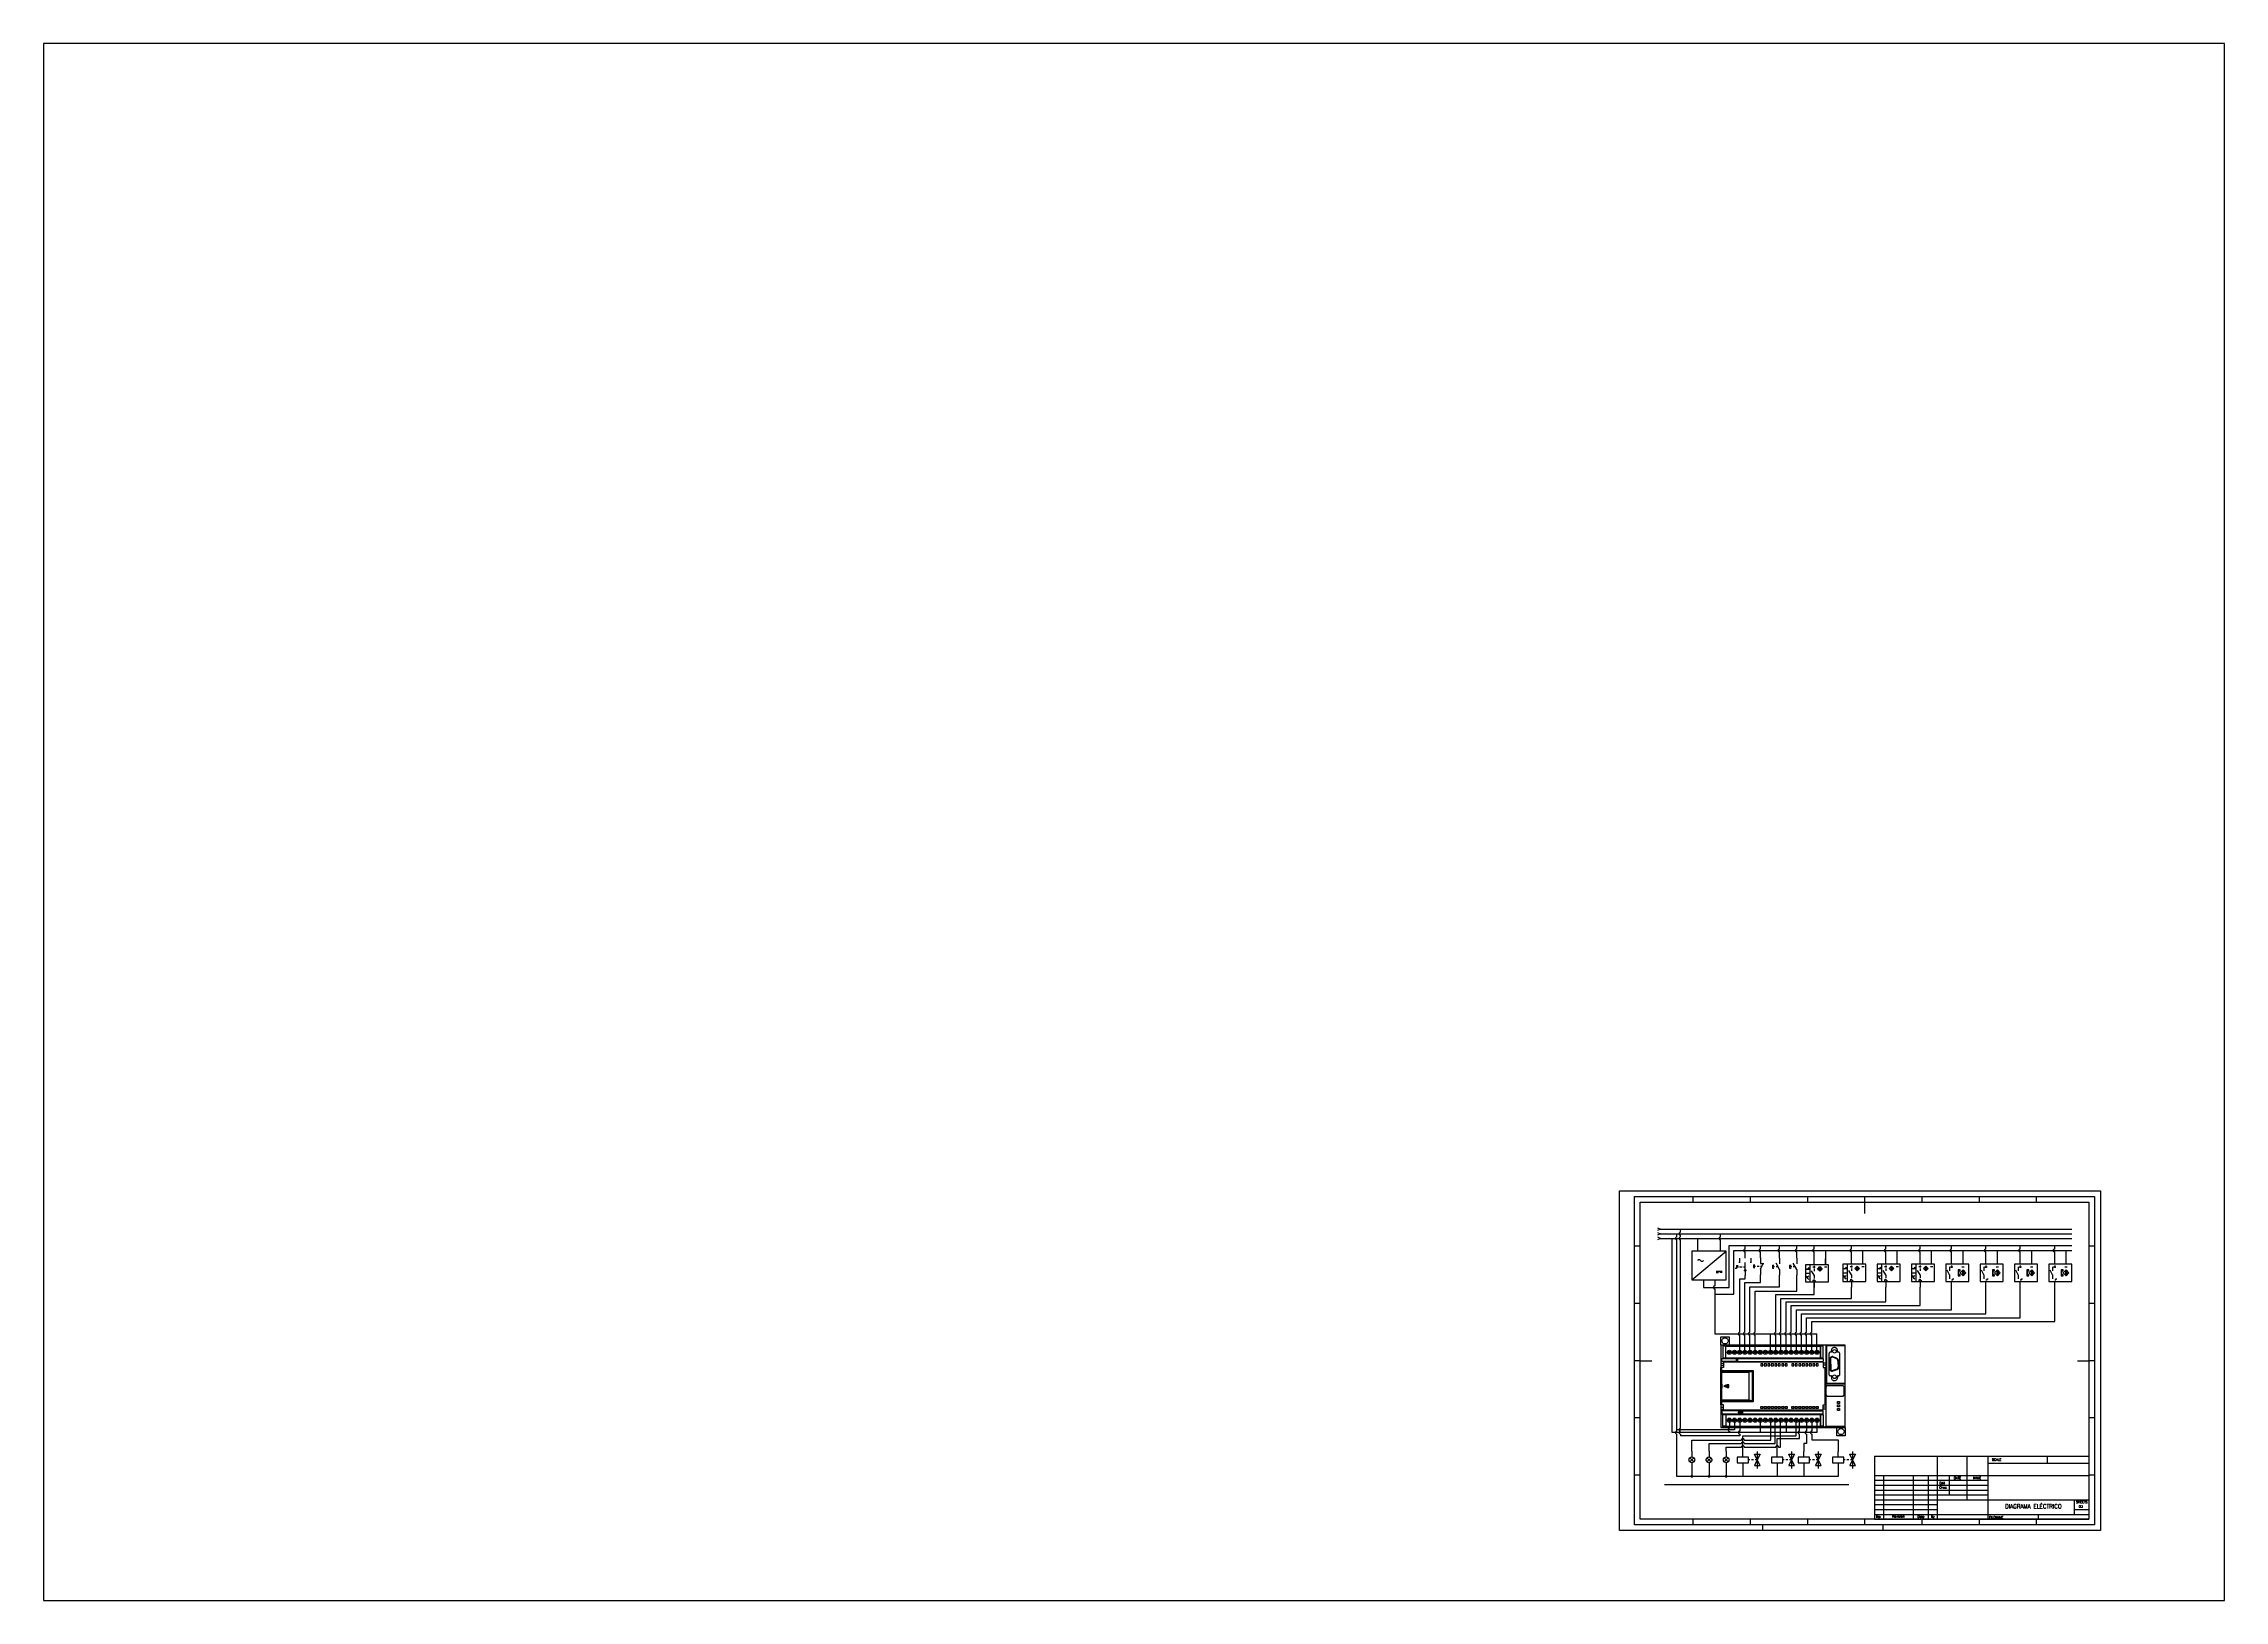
# Paper-space layout 'IEC A3 Title Block' of a CAD drawing. Header units: millimetres. Extents: x 13 to 415, y 5 to 292.
# The model-space entities are those that its viewports show. They can reach past a viewport. Long polylines and large blocks are cut down to what shows.
import ezdxf
from ezdxf.enums import TextEntityAlignment as Align

# ---------------------------------------------------------------- set-up
doc = ezdxf.new("R2010")
doc.units = ezdxf.units.MM
doc.header["$LTSCALE"] = 6
for name, color, linetype in [('025', 1, 'Continuous'), ('035', 5, 'Continuous'), ('07', 7, 'Continuous'), ('DESC', 1, 'Continuous'), ('MISC', 2, 'Continuous'), ('RED_2.5mm^2', 1, 'Continuous'), ('SYMS', 7, 'Continuous'), ('TAGS', 51, 'Continuous'), ('TERMS', 4, 'Continuous')]:
    doc.layers.add(name, color=color, linetype=linetype)
doc.styles.add('ISO Proportional', font='isocp.shx')
doc.styles.add('WD', font='romans.shx')
doc.styles.add('WD_IEC', font='isocp2.shx', dxfattribs={"width": 0.9, "height": 4})

# ---------------------------------------------------------------- blocks, each defined once
blk = doc.blocks.new('IEC_border_a3')
at = {"layer": '035'}
for p, q in [((64, 292), (64, 287)), ((114, 292), (114, 287)), ((164, 292), (164, 287)), ((214, 292), (214, 287)), ((264, 292), (264, 287)), ((314, 292), (314, 287)), ((364, 292), (364, 287)), ((18, 248.6), (13, 248.6)), ((415, 248.5), (410, 248.5)), ((18, 198.5), (13, 198.5)), ((415, 198.5), (410, 198.5)), ((18, 148.5), (13, 148.5)), ((415, 148.5), (410, 148.5)), ((18, 98.5), (13, 98.5)), ((415, 98.5), (410, 98.5)), ((18, 48.5), (13, 48.5)), ((415, 48.5), (410, 48.5)), ((64, 10), (64, 5)), ((114, 10), (114, 5)), ((125, 0), (125, 5)), ((164, 10), (164, 5)), ((214, 10), (214, 5)), ((230, 5), (230, 0)), ((264, 10), (264, 5)), ((314, 10), (314, 5)), ((364, 10), (364, 5))]:
    blk.add_line(p, q, dxfattribs=at)
for points in [[(0, 297), (420, 297), (420, 0), (0, 0)], [(18, 287), (410, 287), (410, 10), (18, 10)]]:
    blk.add_lwpolyline(points, close=True, dxfattribs=at)
at = {"layer": '07'}
for p, q in [((214, 287), (214, 277)), ((18, 148.5), (28, 148.5)), ((400, 148.5), (410, 148.5))]:
    blk.add_line(p, q, dxfattribs=at)
blk.add_lwpolyline([(13, 292), (415, 292), (415, 5), (13, 5)], close=True, dxfattribs=at)
at = {"layer": '035', "style": 'ISO Proportional'}
for s, p in [('1', (37.8, 287.5)), ('2', (87.7, 287.5)), ('3', (137.7, 287.5)), ('4', (187.4, 287.5)), ('5', (237.8, 287.5)), ('6', (287.7, 287.5)), ('7', (337.7, 287.5)), ('8', (387.9, 287.5)), ('A', (14, 271.8)), ('A', (411, 271.8)), ('B', (14, 221.8)), ('B', (411, 221.8)), ('C', (14, 171.8)), ('C', (411, 171.8)), ('D', (14, 121.8)), ('D', (411, 121.8)), ('E', (14, 71.8)), ('E', (411, 71.7)), ('F', (14, 21.8)), ('F', (411, 21.7)), ('1', (37.8, 5.5)), ('2', (87.7, 5.5)), ('3', (137.7, 5.5)), ('4', (187.4, 5.5)), ('5', (237.8, 5.5)), ('6', (287.7, 5.5)), ('7', (337.7, 5.5)), ('8', (387.9, 5.5))]:
    blk.add_text(s, height=3.5, dxfattribs=at).set_placement(p)
blk = doc.blocks.new('IEC_tblock_a3')
at = {"layer": '035'}
for p, q in [((-179.4, 38.2), (-179.4, 0)), ((-153.4, 38.2), (-153.4, 0)), ((-140.4, 38.2), (-140.4, 0)), ((-122.2, 38.2), (-122.2, 21.2)), ((-106.6, 55.2), (-106.6, 17)), ((-88.4, 48.9), (0, 48.9)), ((-36.4, 55.2), (-36.4, 48.9)), ((-187.2, 34), (-88.4, 34)), ((-187.2, 29.8), (-88.4, 29.8)), ((-187.2, 25.5), (-88.4, 25.5)), ((-187.2, 21.2), (-88.4, 21.2)), ((-187.2, 17), (-132.6, 17)), ((-187.2, 12.8), (-132.6, 12.8)), ((-187.2, 8.5), (-132.6, 8.5)), ((-187.2, 4.2), (0, 4.2)), ((-44.2, 4.2), (-44.2, 0)), ((-13, 8.5), (0, 8.5))]:
    blk.add_line(p, q, dxfattribs=at)
at = {"layer": '07'}
for p, q in [((-187.2, 55.2), (-187.2, 0)), ((-187.2, 55.2), (0, 55.2)), ((-187.2, 38.2), (0, 38.2)), ((-132.6, 55.2), (-132.6, 0)), ((-88.4, 55.2), (-88.4, 0)), ((0, 55.2), (0, 0)), ((-187.2, 0), (0, 0)), ((-132.6, 17), (0, 17)), ((-13, 17), (-13, 4.2))]:
    blk.add_line(p, q, dxfattribs=at)
at = {"style": 'WD'}
for tag, p in [('SCALE', (-69.9, 51.1)), ('FILENAME', (-68.1, 0.8)), ('SH', (-8.7, 10.1))]:
    blk.add_attdef(tag, p, '', height=2, dxfattribs=at)
for tag, height, p in [('CKDATE', 2, (-114.9, 26.6)), ('EDDATE', 2, (-115, 30.8)), ('EDBY', 2, (-98, 30.9)), ('CKBY', 2, (-97.9, 26.3)), ('PROJDESC', 5, (-45.9, 29.2)), ('DWGDESC', 5, (-44.9, 19.7)), ('DWGNO', 3.5, (-48.5, 9.5))]:
    blk.add_attdef(tag, text='', height=height, dxfattribs=at).set_placement(p, align=Align.CENTER)
at = {"style": 'WD', "flags": 1}
blk.add_attdef('WD_TB', (-120.9, 11.9), '', height=2, dxfattribs=at)
at = {"layer": '025', "style": 'WD'}
for s, p in [('SCALE', (-80.6, 51.1)), ('NAME', (-97.7, 35.1)), ('No:', (-183.8, 1.2)), ('Revision', (-166.5, 1.5)), ('Date', (-146.8, 1.3)), ('By', (-136.3, 1.4))]:
    blk.add_text(s, height=2, dxfattribs=at).set_placement(p, align=Align.CENTER)
for s, p in [('Chec.', (-130.8, 26.7)), ('Edit', (-130.6, 30.7)), ('DATE', (-118, 35)), ('FILENAME', (-87.2, 0.6)), ('SHEETS', (-11.2, 14))]:
    blk.add_text(s, height=2, dxfattribs=at).set_placement(p)
blk = doc.blocks.new('HA1X3Y')
blk.add_lwpolyline([(-2.5, 1.25), (0, 0), (-2.5, -1.25)])
at = {"style": 'WD_IEC'}
blk.add_attdef('DESC1', text='', height=2.5, dxfattribs=at).set_placement((-5, 0.675), align=Align.RIGHT)
at = {"style": 'WD_IEC', "flags": 1}
blk.add_attdef('X1TERM01', (0, 0), '', height=0.32, dxfattribs=at)
at = {"style": 'WD_IEC'}
blk.add_attdef('DESC2', text='', height=2.5, dxfattribs=at).set_placement((-5, -0.675), align=Align.TOP_RIGHT)
blk = doc.blocks.new('VPW1_1PH')
for p, q in [((-5, -25), (25, 0)), ((16.25, -17.5), (21.25, -17.5)), ((16.25, -18.75), (18.125, -18.75)), ((21.25, -18.75), (19.375, -18.75))]:
    blk.add_line(p, q)
blk.add_lwpolyline([(-5, 0), (-5, -25), (25, -25), (25, 0)], close=True)
for centre, start, end in [((1.25, -9.0625), 36.8698976, 143.1301024), ((3.75, -7.1875), 216.8698976, 323.1301024)]:
    blk.add_arc(centre, 1.5625, start, end)
at = {"style": 'WD_IEC'}
blk.add_text('1', height=3, dxfattribs=at).set_placement((-1.25, -8.125), align=Align.MIDDLE_RIGHT)
for tag, p in [('INST', (-7.5, 2.5)), ('LOC', (-7.5, -1)), ('RATING1', (-7.5, -9)), ('DESC2', (-7.5, -20.35)), ('DESC1', (-7.5, -16.85)), ('XREF', (-7.5, -13)), ('TAG1', (-7.5, -4.5)), ('DESC3', (-7.5, -23.85))]:
    blk.add_attdef(tag, text='', height=2.5, dxfattribs=at).set_placement(p, align=Align.RIGHT)
for tag, p in [('TERM01', (-1, 1)), ('TERM02', (9, 1)), ('TERM03', (19, 1))]:
    blk.add_attdef(tag, p, '', height=2, rotation=90, dxfattribs=at)
at = {"style": 'WD_IEC', "flags": 1}
for tag, p, height in [('X2TERM01', (0, 0), 0.32), ('X2TERM02', (10, 0), 0.32), ('X2TERM03', (20, 0), 0.32), ('MFG', (27.75, -1), 1.5), ('CAT', (27.75, -3.5), 1.5), ('X8TERM04', (5, -25), 0.32), ('X8TERM05', (15, -25), 0.32), ('ASSYCODE', (26, -21.5), 1), ('FAMILY', (26, -23), 1), ('CATDESC', (26, -24.5), 1)]:
    blk.add_attdef(tag, p, '', height=height, dxfattribs=at)
at = {"style": 'WD_IEC'}
for tag, p in [('TERM04', (4, -26)), ('TERM05', (14, -26))]:
    blk.add_attdef(tag, text='', height=2, rotation=90, dxfattribs=at).set_placement(p, align=Align.RIGHT)
blk = doc.blocks.new('WDDOT')
for radius in [0.72, 0.449, 0.223]:
    blk.add_circle((0, 0), radius)
blk = doc.blocks.new('VPB12')
for p, q in [((-6.2, 1.2), (-6.2, -1.2)), ((-6.2, 1.2), (-5, 1.2)), ((-6.2, 0), (-4.4, 0)), ((-3.1, 0), (-1.4, 0)), ((0, 7.5), (0, 2.5)), ((0, -2.5), (2.5, 3.1)), ((0, 2.5), (2.9, 2.5)), ((0, 0), (1.1, 0)), ((-6.2, -1.2), (-5, -1.2)), ((0, -2.5), (0, -7.5))]:
    blk.add_line(p, q)
at = {"style": 'WD_IEC'}
for tag, p in [('TAG1', (-8, 3.2)), ('INST', (-8, 10.2)), ('LOC', (-8, 6.8)), ('DESC3', (-8, -17.3)), ('DESC2', (-8, -13.8)), ('DESC1', (-8, -10.3))]:
    blk.add_attdef(tag, text='', height=2.5, dxfattribs=at).set_placement(p, align=Align.RIGHT)
at = {"style": 'WD_IEC', "flags": 9}
for tag, p in [('MFG', (-8.5, -0.2)), ('CAT', (-8.5, -2.8))]:
    blk.add_attdef(tag, text='', height=1.5, dxfattribs=at).set_placement(p, align=Align.RIGHT)
at = {"style": 'WD_IEC'}
blk.add_attdef('TERM01', text='', height=2, rotation=90, dxfattribs=at).set_placement((-1, 7.5), align=Align.RIGHT)
blk.add_attdef('TERM02', (-1, -7.5), '', height=2, rotation=90, dxfattribs=at)
at = {"style": 'WD_IEC', "flags": 1}
for tag, p, height in [('X2TERM01', (0, 7.5), 0.32), ('CONTACT', (0.5, 4.5), 1), ('X1LINK', (1.5, 0), 0.32), ('COMMON', (1.8, 3.2), 1), ('X8TERM02', (0, -7.5), 0.32), ('ASSYCODE', (1, -4), 1), ('FAMILY', (1, -5.5), 1), ('CATDESC', (1, -7), 1)]:
    blk.add_attdef(tag, p, '', height=height, dxfattribs=at)
at = {"lineweight": 15, "style": 'WD_IEC'}
blk.add_attdef('XREF', text='', height=2.5, dxfattribs=at).set_placement((-8, -6.3), align=Align.RIGHT)
blk = doc.blocks.new('VPB11')
for p, q in [((-6.25, 1.25), (-6.25, -1.25)), ((-6.25, 1.25), (-5, 1.25)), ((-6.25, 0), (-4.375, 0)), ((0, -2.5), (-3.125, 3.125)), ((-3.125, 0), (-1.389, 0)), ((0, 7.5), (0, 2.5)), ((-6.25, -1.25), (-5, -1.25)), ((0, -2.5), (0, -7.5))]:
    blk.add_line(p, q)
at = {"style": 'WD_IEC'}
for tag, p in [('TAG1', (-8, 3.25)), ('INST', (-8, 10.25)), ('LOC', (-8, 6.75)), ('DESC3', (-8, -17.35)), ('DESC2', (-8, -13.85)), ('DESC1', (-8, -10.35))]:
    blk.add_attdef(tag, text='', height=2.5, dxfattribs=at).set_placement(p, align=Align.RIGHT)
at = {"style": 'WD_IEC', "flags": 9}
for tag, p in [('MFG', (-8.5, -0.25)), ('CAT', (-8.5, -2.75))]:
    blk.add_attdef(tag, text='', height=1.5, dxfattribs=at).set_placement(p, align=Align.RIGHT)
at = {"style": 'WD_IEC'}
blk.add_attdef('TERM01', text='', height=2, rotation=90, dxfattribs=at).set_placement((-1, 7.5), align=Align.RIGHT)
blk.add_attdef('TERM02', (-1, -7.5), '', height=2, rotation=90, dxfattribs=at)
at = {"style": 'WD_IEC', "flags": 1}
for tag, p, height in [('X2TERM01', (0, 7.5), 0.32), ('X1LINK', (0, 0), 0.32), ('CONTACT', (0.5, 4.5), 1), ('COMMON', (1.75, 3.25), 1), ('X8TERM02', (0, -7.5), 0.32), ('ASSYCODE', (1, -4), 1), ('FAMILY', (1, -5.5), 1), ('CATDESC', (1, -7), 1)]:
    blk.add_attdef(tag, p, '', height=height, dxfattribs=at)
at = {"lineweight": 15, "style": 'WD_IEC'}
blk.add_attdef('XREF', text='', height=2.5, dxfattribs=at).set_placement((-8, -6.35), align=Align.RIGHT)
blk = doc.blocks.new('VPE11B24')
for p, q in [((2.5, 7.5), (-7.5, 7.5)), ((-7.5, 7.5), (-7.5, -7.5)), ((-6.9, 3.7), (-4.2, 3.7)), ((-6, 4.2), (-5.1, 3.7)), ((-6, 3.3), (-6, 4.2)), ((-5.1, 3.7), (-6, 3.3)), ((-4.9, 4.6), (-5.3, 4.3)), ((-5.1, 3.3), (-5.1, 4.2)), ((-4.6, 4.9), (-5, 4.7)), ((-5, 4.7), (-4.8, 4.5)), ((-4.6, 4.3), (-4.9, 3.9)), ((-4.8, 4.5), (-4.6, 4.9)), ((-4.2, 4.6), (-4.7, 4.4)), ((-4.7, 4.4), (-4.5, 4.2)), ((-4.5, 4.2), (-4.2, 4.6)), ((-3.8, 7.5), (-3.8, -7.5)), ((-0.1, -1.8), (-2.3, 2.1)), ((-1.1, 5.5), (0.9, 5.5)), ((-0.1, 6.5), (-0.1, 4.5)), ((-0.1, 3.9), (-0.1, 1.7)), ((0, 7.5), (0, 12.5)), ((12.5, 7.5), (2.5, 7.5)), ((4.4, 5.3), (4.4, 2.2)), ((5.5, 5.3), (5.5, 2.2)), ((9.1, 5.5), (11.1, 5.5)), ((10, 7.5), (10, 12.5)), ((12.5, -7.5), (12.5, 7.5)), ((-7.5, 0), (-3.8, 0)), ((-7.5, -7.5), (12.5, -7.5)), ((-6.6, -3.4), (-6.9, -3)), ((-6.5, -3.3), (-6.7, -3.5)), ((-6.7, -3.5), (-6.2, -3.7)), ((-6.2, -3), (-6.6, -2.7)), ((-6.2, -3.7), (-6.5, -3.3)), ((-6.1, -2.9), (-6.4, -3.1)), ((-6.4, -3.1), (-5.9, -3.4)), ((-5.9, -3.4), (-6.1, -2.9)), ((-5.9, -3.4), (-4.8, -2.3)), ((-5.9, -2.8), (-5.9, -4.8)), ((-5.7, -2.9), (-5.9, -3.4)), ((-5.9, -3.4), (-5.5, -3.1)), ((-5.9, -4.3), (-4.8, -5.4)), ((-1.6, -6.6), (-0.6, -6.6)), ((-0.6, -6.6), (-0.6, -5.6)), ((-0.6, -5.6), (0.4, -5.6)), ((-0.1, -1.8), (-0.1, -4.5)), ((0, -7.5), (0, -12.5)), ((0.4, -6.6), (0.4, -5.6)), ((0.4, -6.6), (1.4, -6.6))]:
    blk.add_line(p, q)
blk.add_lwpolyline([(5, 5.8), (7.1, 3.7), (5, 1.7), (2.9, 3.7)], close=True)
for points in [[(-5, 4.7), (-4.8, 4.5), (-4.6, 4.9)], [(-4.7, 4.4), (-4.5, 4.2), (-4.2, 4.6)], [(-6.5, -3.3), (-6.7, -3.5), (-6.2, -3.7)], [(-6.1, -2.9), (-6.4, -3.1), (-5.9, -3.4)], [(-5.5, -3.1), (-5.7, -2.9), (-5.9, -3.4)]]:
    blk.add_solid(points)
at = {"style": 'WD_IEC'}
for tag, p in [('XREF', (-9.2, -1.4)), ('TAG1', (-9.2, 3.2)), ('INST', (-9.2, 12)), ('LOC', (-9.2, 8)), ('DESC2', (-9.2, -9.2)), ('DESC3', (-9.2, -13.2)), ('DESC1', (-9.2, -5.2))]:
    blk.add_attdef(tag, text='', height=2.5, dxfattribs=at).set_placement(p, align=Align.RIGHT)
at = {"style": 'WD_IEC', "flags": 1}
for tag, p, height in [('X4LINK', (-7.5, 0), 0.32), ('X2TERM01', (0, 12.5), 0.32), ('X2TERM02', (10, 12.5), 0.32), ('X1LINK', (12.5, 0), 0.32), ('MFG', (13.3, 6.1), 1.5), ('CAT', (13.3, 3.6), 1.5), ('X8TERM03', (0, -12.5), 0.32), ('ASSYCODE', (13.5, -4.6), 1), ('FAMILY', (13.5, -6.1), 1), ('CATDESC', (13.5, -7.6), 1)]:
    blk.add_attdef(tag, p, '', height=height, dxfattribs=at)
at = {"style": 'WD_IEC'}
for tag, p in [('TERM01', (-1, 12.2)), ('TERM02', (9, 12.2))]:
    blk.add_attdef(tag, text='', height=2, rotation=90, dxfattribs=at).set_placement(p, align=Align.RIGHT)
blk.add_attdef('TERM03', (-1, -13), '', height=2, rotation=90, dxfattribs=at)
blk = doc.blocks.new('VPX11M3')
for p, q in [((-1.875, -1.75), (-4.0625, 2.1875)), ((-1.875, 5.25), (-1.875, 1.75)), ((-1, 5.25), (1, 5.25)), ((0, 6.25), (0, 4.25)), ((9, 5.25), (11, 5.25)), ((9.375, 1.875), (9.375, -1.875)), ((10.625, 1.875), (10.625, -1.875)), ((-1.875, -1.75), (-1.875, -5.25)), ((0, -6.25), (1, -6.25)), ((1, -6.25), (1, -5.25)), ((1, -5.25), (2, -5.25))]:
    blk.add_line(p, q)
for points in [[(-5, -7.5), (15, -7.5), (15, 7.5), (-5, 7.5)], [(6.25, 1.875), (7.5, 1.875), (7.5, 2.5), (5.625, 2.5), (5.625, -2.5), (7.5, -2.5), (7.5, -1.875), (6.25, -1.875)], [(10, 2.5), (12.5, 0), (10, -2.5), (7.5, 0)]]:
    blk.add_lwpolyline(points, close=True)
for points in [[(5.625, 2.5), (5.625, 1.875), (7.5, 2.5), (7.5, 1.875)], [(5.625, 1.875), (5.625, -1.875), (6.25, 1.875), (6.25, -1.875)], [(5.625, -1.875), (5.625, -2.5), (7.5, -1.875), (7.5, -2.5)]]:
    blk.add_solid(points)
at = {"lineweight": 15, "style": 'WD_IEC'}
for tag, p in [('XREF', (-6.75, -1.35)), ('WDTAGALT', (-6.75, -15.125))]:
    blk.add_attdef(tag, text='', height=2.5, dxfattribs=at).set_placement(p, align=Align.RIGHT)
at = {"style": 'WD_IEC'}
for tag, p in [('TAG1', (-6.75, 3.25)), ('INST', (-6.75, 10.25)), ('LOC', (-6.75, 6.75)), ('DESC3', (-6.75, -12.2)), ('DESC2', (-6.75, -8.7)), ('DESC1', (-6.75, -5.2))]:
    blk.add_attdef(tag, text='', height=2.5, dxfattribs=at).set_placement(p, align=Align.RIGHT)
for tag, p in [('TERM02', (-1, 8.5)), ('TERM03', (9, 8.5))]:
    blk.add_attdef(tag, p, '', height=2, rotation=90, dxfattribs=at)
at = {"style": 'WD_IEC', "flags": 1}
for tag, p, height in [('X2TERM02', (0, 7.5), 0.32), ('X2TERM03', (10, 7.5), 0.32), ('MFG', (17.75, 6.5), 1.5), ('CAT', (17.75, 4), 1.5), ('X8TERM01', (0, -7.5), 0.32), ('ASSYCODE', (16, -4), 1), ('FAMILY', (16, -5.5), 1), ('CATDESC', (16, -7), 1)]:
    blk.add_attdef(tag, p, '', height=height, dxfattribs=at)
at = {"style": 'WD_IEC'}
blk.add_attdef('TERM01', text='', height=2, rotation=90, dxfattribs=at).set_placement((-1, -8.5), align=Align.RIGHT)
blk = doc.blocks.new('VLT1R')
for p, q in [((-1.8, -1.8), (1.8, 1.8)), ((1.8, -1.8), (-1.8, 1.8)), ((0, 7.5), (0, 2.5)), ((0, -2.5), (0, -7.5))]:
    blk.add_line(p, q)
blk.add_circle((0, 0), 2.5)
at = {"style": 'WD_IEC'}
for tag, p in [('TAG1', (-5.5, 3.3)), ('INST', (-5.5, 10.3)), ('LOC', (-5.5, 6.8)), ('DESC3', (-5.5, -13.3)), ('DESC2', (-5.5, -9.8)), ('DESC1', (-5.5, -6.3))]:
    blk.add_attdef(tag, text='', height=2.5, dxfattribs=at).set_placement(p, align=Align.RIGHT)
at = {"style": 'WD_IEC', "flags": 9}
for tag, p in [('MFG', (-6, -0.2)), ('CAT', (-6, -2.8))]:
    blk.add_attdef(tag, text='', height=1.5, dxfattribs=at).set_placement(p, align=Align.RIGHT)
at = {"style": 'WD_IEC'}
blk.add_attdef('TERM01', text='', height=2, rotation=90, dxfattribs=at).set_placement((-1, 7.5), align=Align.RIGHT)
blk.add_attdef('TERM02', (-1, -7.5), '', height=2, rotation=90, dxfattribs=at)
at = {"style": 'WD_IEC', "flags": 1}
for tag, p, height in [('X4LINK', (-3, 0), 0.32), ('X2TERM01', (0, 7.5), 0.32), ('X1LINK', (3, 0), 0.32), ('X8TERM02', (0, -7.5), 0.32), ('ASSYCODE', (1, -4), 1), ('FAMILY', (1, -5.5), 1), ('CATDESC', (1, -7), 1)]:
    blk.add_attdef(tag, p, '', height=height, dxfattribs=at)
at = {"lineweight": 13, "style": 'WD_IEC'}
blk.add_attdef('COLOR', text='', height=2.5, dxfattribs=at).set_placement((3.8, 0), align=Align.MIDDLE_LEFT)
at = {"lineweight": 15, "style": 'WD_IEC'}
for tag, p in [('XREF', (-5.5, -18)), ('WDTAGALT', (-5.5, -22))]:
    blk.add_attdef(tag, text='', height=2.5, dxfattribs=at).set_placement(p, align=Align.RIGHT)
blk = doc.blocks.new('VLT1G')
for p, q in [((-1.8, -1.8), (1.8, 1.8)), ((1.8, -1.8), (-1.8, 1.8)), ((0, 7.5), (0, 2.5)), ((0, -2.5), (0, -7.5))]:
    blk.add_line(p, q)
blk.add_circle((0, 0), 2.5)
at = {"style": 'WD_IEC'}
for tag, p in [('TAG1', (-5.5, 3.3)), ('INST', (-5.5, 10.3)), ('LOC', (-5.5, 6.8)), ('DESC3', (-5.5, -13.3)), ('DESC2', (-5.5, -9.8)), ('DESC1', (-5.5, -6.3))]:
    blk.add_attdef(tag, text='', height=2.5, dxfattribs=at).set_placement(p, align=Align.RIGHT)
at = {"style": 'WD_IEC', "flags": 9}
for tag, p in [('MFG', (-6, -0.2)), ('CAT', (-6, -2.8))]:
    blk.add_attdef(tag, text='', height=1.5, dxfattribs=at).set_placement(p, align=Align.RIGHT)
at = {"style": 'WD_IEC'}
blk.add_attdef('TERM01', text='', height=2, rotation=90, dxfattribs=at).set_placement((-1, 7.5), align=Align.RIGHT)
blk.add_attdef('TERM02', (-1, -7.5), '', height=2, rotation=90, dxfattribs=at)
at = {"style": 'WD_IEC', "flags": 1}
for tag, p, height in [('X4LINK', (-3, 0), 0.32), ('X2TERM01', (0, 7.5), 0.32), ('X1LINK', (3, 0), 0.32), ('X8TERM02', (0, -7.5), 0.32), ('ASSYCODE', (1, -4), 1), ('FAMILY', (1, -5.5), 1), ('CATDESC', (1, -7), 1)]:
    blk.add_attdef(tag, p, '', height=height, dxfattribs=at)
at = {"lineweight": 13, "style": 'WD_IEC'}
blk.add_attdef('COLOR', text='', height=2.5, dxfattribs=at).set_placement((3.8, 0), align=Align.MIDDLE_LEFT)
at = {"lineweight": 15, "style": 'WD_IEC'}
for tag, p in [('WDTAGALT', (-5.5, -21)), ('XREF', (-5.5, -18))]:
    blk.add_attdef(tag, text='', height=2.5, dxfattribs=at).set_placement(p, align=Align.RIGHT)
blk = doc.blocks.new('VLT1Y')
for p, q in [((-1.8, -1.8), (1.8, 1.8)), ((1.8, -1.8), (-1.8, 1.8)), ((0, 7.5), (0, 2.5)), ((0, -2.5), (0, -7.5))]:
    blk.add_line(p, q)
blk.add_circle((0, 0), 2.5)
at = {"style": 'WD_IEC'}
for tag, p in [('TAG1', (-5.5, 3.3)), ('INST', (-5.5, 10.3)), ('LOC', (-5.5, 6.8)), ('DESC3', (-5.5, -13.3)), ('DESC2', (-5.5, -9.8)), ('DESC1', (-5.5, -6.3))]:
    blk.add_attdef(tag, text='', height=2.5, dxfattribs=at).set_placement(p, align=Align.RIGHT)
at = {"style": 'WD_IEC', "flags": 9}
for tag, p in [('MFG', (-6, -0.2)), ('CAT', (-6, -2.8))]:
    blk.add_attdef(tag, text='', height=1.5, dxfattribs=at).set_placement(p, align=Align.RIGHT)
at = {"style": 'WD_IEC'}
blk.add_attdef('TERM01', text='', height=2, rotation=90, dxfattribs=at).set_placement((-1, 7.5), align=Align.RIGHT)
blk.add_attdef('TERM02', (-1, -7.5), '', height=2, rotation=90, dxfattribs=at)
at = {"style": 'WD_IEC', "flags": 1}
for tag, p, height in [('X4LINK', (-3, 0), 0.32), ('X2TERM01', (0, 7.5), 0.32), ('X1LINK', (3, 0), 0.32), ('X8TERM02', (0, -7.5), 0.32), ('ASSYCODE', (1, -4), 1), ('FAMILY', (1, -5.5), 1), ('CATDESC', (1, -7), 1)]:
    blk.add_attdef(tag, p, '', height=height, dxfattribs=at)
at = {"lineweight": 13, "style": 'WD_IEC'}
blk.add_attdef('COLOR', text='', height=2.5, dxfattribs=at).set_placement((3.8, 0), align=Align.MIDDLE_LEFT)
at = {"lineweight": 15, "style": 'WD_IEC'}
for tag, p in [('WDTAGALT', (-5.5, -21.5)), ('XREF', (-5.5, -18))]:
    blk.add_attdef(tag, text='', height=2.5, dxfattribs=at).set_placement(p, align=Align.RIGHT)
blk = doc.blocks.new('VSV1')
for p, q in [((0, 2.5), (0, 7.5)), ((6.2, 0), (5, 0)), ((9.4, 0), (7.5, 0)), ((12.5, 0), (10, 5)), ((10, 5), (15, 5)), ((12.5, 0), (10, -5)), ((12.5, 0), (10.6, 0)), ((12.5, 7.5), (12.5, -7.5)), ((15, 5), (12.5, 0)), ((15, -5), (12.5, 0)), ((0, -2.5), (0, -7.5)), ((10, -5), (15, -5))]:
    blk.add_line(p, q)
blk.add_lwpolyline([(-5, 2.5), (-5, -2.5), (5, -2.5), (5, 2.5)], close=True)
at = {"style": 'WD_IEC'}
for tag, p in [('TAG1', (-5.2, 4.5)), ('INST', (-5.2, 11.5)), ('LOC', (-5.2, 8)), ('DESC2', (-5.2, -10.3)), ('DESC3', (-5.2, -13.8)), ('DESC1', (-5.2, -6.8))]:
    blk.add_attdef(tag, text='', height=2.5, dxfattribs=at).set_placement(p, align=Align.RIGHT)
at = {"style": 'WD_IEC', "flags": 9}
for tag, p in [('MFG', (-6, 1)), ('CAT', (-6, -1.5))]:
    blk.add_attdef(tag, text='', height=1.5, dxfattribs=at).set_placement(p, align=Align.RIGHT)
at = {"style": 'WD_IEC', "flags": 1}
for tag, p, height in [('X4LINK', (-5, 0), 0.32), ('X2TERM01', (0, 7.5), 0.32), ('X1LINK', (12.5, 0), 0.32), ('X8TERM02', (0, -7.5), 0.32), ('ASSYCODE', (1, -4), 1), ('FAMILY', (1, -5.5), 1), ('CATDESC', (1, -7), 1)]:
    blk.add_attdef(tag, p, '', height=height, dxfattribs=at)
at = {"style": 'WD_IEC'}
blk.add_attdef('TERM01', text='', height=2, rotation=90, dxfattribs=at).set_placement((-1, 7.5), align=Align.RIGHT)
blk.add_attdef('TERM02', (-1, -7.5), '', height=2, rotation=90, dxfattribs=at)
at = {"lineweight": 9, "style": 'WD_IEC'}
for tag, p in [('NO', (-5.5, -16.5)), ('NC', (-5.5, -20))]:
    blk.add_attdef(tag, text='', height=2.5, dxfattribs=at).set_placement(p, align=Align.TOP_RIGHT)
for tag, p in [('XREFNO', (-4, -16.5)), ('XREFNC', (-4, -20)), ('WDTAGALT', (-3.9, -23.1))]:
    blk.add_attdef(tag, text='', height=2.5, dxfattribs=at).set_placement(p, align=Align.TOP_LEFT)
blk = doc.blocks.new('VDS11Q89')
for p, q in [((-7.5, 1.2), (-7.5, -1.3)), ((-7.5, 1.2), (-6.2, 1.2)), ((-4.4, 3.8), (-5.6, 3.8)), ((-5, 7.5), (-5, 3.8)), ((-5, 0), (-2.5, 0)), ((-1.6, 0), (0, 0)), ((0, -2.5), (0, 3.8)), ((5.6, 3.8), (4.4, 3.8)), ((5, 7.5), (5, 3.8)), ((-7.5, -1.3), (-8.8, -1.3)), ((-7.5, 0), (-5.8, 0)), ((0, -3.8), (0, -7.5))]:
    blk.add_line(p, q)
blk.add_circle((0, -3.1), 0.625)
at = {"style": 'WD_IEC'}
for tag, p in [('TAG1', (-9.6, 3.7)), ('INST', (-9.6, 9.7)), ('LOC', (-9.6, 6.7)), ('RATING1', (-9.6, -6.3)), ('DESC2', (-9.6, -15.3)), ('DESC3', (-9.6, -18.3)), ('DESC1', (-9.6, -12.3))]:
    blk.add_attdef(tag, text='', height=2.5, dxfattribs=at).set_placement(p, align=Align.RIGHT)
at = {"style": 'WD_IEC', "flags": 1}
for tag, p, height in [('X4LINK', (-9.2, 0), 0.32), ('X2TERM02', (-5, 7.5), 0.32), ('X1LINK', (1, 0), 0.32), ('X2TERM03', (5, 7.5), 0.32), ('MFG', (7.3, 6.5), 1.5), ('CAT', (7.3, 4), 1.5), ('X8TERM01', (0, -7.5), 0.32), ('ASSYCODE', (1, -9), 1), ('FAMILY', (1, -10.5), 1), ('CATDESC', (1, -12), 1), ('CONTACT', (1, -13.5), 1)]:
    blk.add_attdef(tag, p, '', height=height, dxfattribs=at)
at = {"style": 'WD_IEC'}
for tag, p in [('TERM02', (-6, 7.5)), ('TERM03', (4, 7.5))]:
    blk.add_attdef(tag, text='', height=2, rotation=90, dxfattribs=at).set_placement(p, align=Align.RIGHT)
blk.add_attdef('TERM01', (-1, -7.5), '', height=2, rotation=90, dxfattribs=at)
at = {"lineweight": 15, "style": 'WD_IEC'}
blk.add_attdef('XREF', text='', height=2.5, dxfattribs=at).set_placement((-9.6, -9.3), align=Align.RIGHT)

msp = doc.modelspace()

# ---------------------------------------------------------------- linework, layer by layer
msp.add_line((39.2, 40.3), (200.3, 40.3))
at = {"layer": 'RED_2.5mm^2'}
for p, q in [((35.7, 263.4), (395.1, 263.4)), ((35.7, 259.4), (395.1, 259.4)), ((35.7, 255.4), (395.1, 255.4)), ((46, 85.7), (46, 255.4)), ((50, 256.7), (50, 259.4)), ((50, 88.2), (50, 254.1)), ((53.2, 260.7), (53.2, 263.4)), ((53.2, 256.7), (53.2, 258.1)), ((53.2, 89.5), (53.2, 254.1)), ((68.2, 244.2), (68.2, 255.4)), ((88.2, 256.7), (88.2, 259.4)), ((88.2, 244.2), (88.2, 254.1)), ((95.7, 212.6), (95.7, 249.2)), ((95.7, 249.2), (395.1, 249.2)), ((109.8, 246.1), (109.8, 249.2)), ((123.2, 246.1), (123.2, 249.2)), ((139.8, 246.1), (139.8, 249.2)), ((154.8, 246.1), (154.8, 249.2)), ((170.1, 246.1), (170.1, 249.2)), ((202.6, 246.1), (202.6, 249.2)), ((232.6, 246.1), (232.6, 249.2)), ((262.5, 246.1), (262.5, 249.2)), ((290.1, 246.1), (290.1, 249.2)), ((320.1, 246.1), (320.1, 249.2)), ((350.1, 246.1), (350.1, 249.2)), ((380.1, 246.1), (380.1, 249.2)), ((99.7, 214.3), (99.7, 244.8)), ((99.7, 244.8), (395.1, 244.8)), ((109.8, 238.2), (109.8, 243.6)), ((123.2, 238.5), (123.2, 243.6)), ((139.8, 238.2), (139.8, 243.6)), ((154.8, 238.2), (154.8, 243.6)), ((170.1, 232.8), (170.1, 243.6)), ((180.1, 232.8), (180.1, 244.8)), ((202.6, 237.8), (202.6, 243.6)), ((212.6, 237.8), (212.6, 244.8)), ((232.6, 237.8), (232.6, 243.6)), ((242.6, 237.8), (242.6, 244.8)), ((262.6, 237.8), (262.6, 243.6)), ((272.6, 237.8), (272.6, 244.8)), ((290.1, 232.8), (290.1, 243.6)), ((300.1, 232.8), (300.1, 244.8)), ((320.1, 232.8), (320.1, 243.6)), ((330.1, 232.8), (330.1, 244.8)), ((350.1, 232.8), (350.1, 243.6)), ((360.1, 232.8), (360.1, 244.8)), ((380.1, 232.8), (380.1, 243.6)), ((390.1, 232.8), (390.1, 244.8)), ((73.2, 219.2), (73.2, 212.6)), ((73.2, 212.6), (95.7, 212.6)), ((83.2, 219.2), (83.2, 213.9)), ((83.2, 211.4), (83.2, 172.1)), ((99.7, 206.5), (99.7, 214.3)), ((104.9, 191.4), (104.9, 220)), ((104.9, 220), (109.8, 220)), ((109.4, 191.4), (109.4, 216.7)), ((109.4, 216.7), (123.2, 216.7)), ((109.8, 220), (109.8, 223)), ((113.9, 191.4), (113.9, 213)), ((113.9, 213), (139.8, 213)), ((123.2, 216.7), (123.2, 223.5)), ((139.8, 213), (139.8, 223.2)), ((154.8, 209.3), (154.8, 223.2)), ((170.1, 206.3), (170.1, 217.8)), ((202.6, 202.9), (202.6, 212.8)), ((232.6, 199.9), (232.6, 212.8)), ((262.6, 196.8), (262.6, 212.8)), ((290.1, 193), (290.1, 217.8)), ((320.1, 189.5), (320.1, 217.8)), ((350.1, 186), (350.1, 217.8)), ((380.1, 182.9), (380.1, 217.8)), ((83.2, 206.5), (99.7, 206.5)), ((104.9, 173.4), (104.9, 191.4)), ((109.4, 173.4), (109.4, 191.4)), ((113.9, 173.4), (113.9, 191.4)), ((118.4, 191.4), (118.4, 209.3)), ((118.4, 209.3), (154.8, 209.3)), ((118.4, 173.4), (118.4, 191.4)), ((136.4, 173.4), (136.4, 206.3)), ((136.4, 206.3), (170.1, 206.3)), ((140.9, 173.4), (140.9, 202.9)), ((140.9, 202.9), (202.6, 202.9)), ((145.4, 173.4), (145.4, 199.9)), ((145.4, 199.9), (232.6, 199.9)), ((149.9, 173.4), (149.9, 196.8)), ((149.9, 196.8), (262.6, 196.8)), ((154.4, 173.4), (154.4, 193)), ((154.4, 193), (290.1, 193)), ((83.2, 172.1), (143.1, 172.1)), ((131.9, 155.9), (131.9, 172.1)), ((143.1, 172.1), (172.4, 172.1)), ((158.9, 173.4), (158.9, 189.5)), ((158.9, 189.5), (320.1, 189.5)), ((163.4, 173.4), (163.4, 186)), ((163.4, 186), (350.1, 186)), ((167.9, 173.4), (167.9, 182.9)), ((167.9, 182.9), (380.1, 182.9)), ((172.4, 155.9), (172.4, 172.1)), ((104.9, 155.9), (104.9, 170.8)), ((109.4, 155.9), (109.4, 170.8)), ((113.9, 155.9), (113.9, 170.8)), ((118.4, 155.9), (118.4, 170.8)), ((136.4, 155.9), (136.4, 170.8)), ((140.9, 155.9), (140.9, 170.8)), ((145.4, 155.9), (145.4, 170.8)), ((149.9, 155.9), (149.9, 170.8)), ((154.4, 155.9), (154.4, 170.8)), ((158.9, 155.9), (158.9, 170.8)), ((163.4, 155.9), (163.4, 170.8)), ((167.9, 155.9), (167.9, 170.8)), ((95.9, 96.5), (95.9, 89.5)), ((100.4, 96.5), (100.4, 88.2)), ((104.9, 96.6), (104.9, 87)), ((122.9, 96.5), (122.9, 85.7)), ((132, 79.2), (132, 95.9)), ((135.9, 76.2), (135.9, 96.1)), ((140.6, 72.9), (140.6, 96.5)), ((145.4, 96.5), (145.4, 85.7)), ((154.2, 82.8), (154.2, 96.5)), ((157.1, 87), (157.1, 96.5)), ((157.1, 96.5), (159, 96.5)), ((163.3, 96.5), (163.3, 87)), ((167.9, 96.5), (167.9, 87)), ((172.4, 96.5), (172.4, 85.7)), ((172.4, 85.7), (46, 85.7)), ((100.4, 88.2), (50, 88.2)), ((50, 87), (50, 88.2)), ((50, 47.4), (50, 84.4)), ((53.2, 84.4), (53.2, 82.9)), ((104.9, 82.9), (53.2, 82.9)), ((63.1, 69.4), (63.1, 79.2)), ((63.1, 79.2), (106.4, 79.2)), ((95.9, 87), (95.9, 85.7)), ((104.9, 84.4), (104.9, 82.9)), ((107.7, 69.3), (107.7, 82.8)), ((107.7, 82.8), (154.2, 82.8)), ((108.9, 79.2), (132, 79.2)), ((137.7, 69.3), (137.7, 80.4)), ((137.7, 80.4), (157.1, 80.4)), ((157.1, 80.4), (157.1, 84.4)), ((163.3, 84.4), (163.3, 76.1)), ((167.9, 84.4), (167.9, 79.3)), ((167.9, 79.3), (191, 79.3)), ((191, 79.3), (191, 69.3)), ((78.1, 69.4), (78.1, 76.2)), ((78.1, 76.2), (106.4, 76.2)), ((93.1, 69.4), (93.1, 72.9)), ((93.1, 72.9), (106.4, 72.9)), ((108.9, 76.2), (135.9, 76.2)), ((108.9, 72.9), (136.4, 72.9)), ((138.9, 72.9), (140.6, 72.9)), ((163.3, 76.1), (161, 76.1)), ((161, 76.1), (161, 69.3)), ((191, 47.4), (50, 47.4)), ((63.1, 54.4), (63.1, 47.4)), ((78.1, 54.4), (78.1, 47.4)), ((93.1, 54.4), (93.1, 47.4)), ((107.7, 54.3), (107.7, 47.4)), ((137.7, 54.3), (137.7, 47.4)), ((161, 54.3), (161, 47.4)), ((191, 54.3), (191, 47.4))]:
    msp.add_line(p, q, dxfattribs=at)
for centre, start, end in [((50, 255.4), 90, 270), ((53.2, 259.4), 90, 270), ((53.2, 255.4), 90, 270), ((88.2, 255.4), 90, 270), ((109.8, 244.8), 90, 270), ((123.2, 244.8), 90, 270), ((139.8, 244.8), 90, 270), ((154.8, 244.8), 90, 270), ((170.1, 244.8), 90, 270), ((202.6, 244.8), 90, 270), ((232.6, 244.8), 90, 270), ((262.6, 244.8), 90, 270), ((290.1, 244.8), 90, 270), ((320.1, 244.8), 90, 270), ((350.1, 244.8), 90, 270), ((380.1, 244.8), 90, 270), ((83.2, 212.6), 90, 270), ((104.9, 172.1), 90, 270), ((109.4, 172.1), 90, 270), ((113.9, 172.1), 90, 270), ((118.4, 172.1), 90, 270), ((136.4, 172.1), 90, 270), ((140.9, 172.1), 90, 270), ((145.4, 172.1), 90, 270), ((149.9, 172.1), 90, 270), ((154.4, 172.1), 90, 270), ((158.9, 172.1), 90, 270), ((163.4, 172.1), 90, 270), ((167.9, 172.1), 90, 270), ((50, 85.7), 90, 270), ((53.2, 88.2), 90, 270), ((53.2, 85.7), 90, 270), ((95.9, 88.2), 90, 270), ((104.9, 85.7), 90, 270), ((107.7, 79.2), 0, 180), ((107.7, 76.2), 0, 180), ((157.1, 85.7), 90, 270), ((163.3, 85.7), 90, 270), ((167.9, 85.7), 90, 270), ((107.7, 72.9), 0, 180), ((137.7, 72.9), 0, 180)]:
    msp.add_arc(centre, 1.27, start, end, dxfattribs=at)
at = {"layer": 'SYMS'}
for p, q in [((88.5, 162.2), (88.5, 169.4)), ((88.5, 169.4), (95.7, 169.4)), ((197, 162.2), (88.5, 162.2)), ((88.5, 162.2), (88.5, 90.2)), ((95.7, 162.2), (88.5, 162.2)), ((90.3, 162.2), (90.3, 151.1)), ((90.3, 161.5), (92.9, 161.5)), ((92.9, 161.2), (90.3, 161.2)), ((92.9, 151.1), (92.9, 162.2)), ((92.9, 161.2), (175.4, 161.2)), ((95.7, 169.4), (95.7, 162.2)), ((175.4, 151.1), (175.4, 162.2)), ((175.4, 161.5), (177.9, 161.5)), ((177.9, 161.2), (175.4, 161.2)), ((175.4, 160.8), (175.4, 151.1)), ((177.9, 151.1), (177.9, 162.2)), ((197, 162.2), (180.1, 162.2)), ((180.1, 162.2), (180.1, 128.8)), ((197, 161.5), (180.1, 161.5)), ((180.7, 162.2), (180.7, 128.8)), ((183.1, 136.3), (183.1, 154.9)), ((185, 155.9), (184.1, 155.9)), ((185, 155.9), (185, 157.4)), ((190.4, 155.9), (190.4, 157.4)), ((191.2, 155.9), (190.4, 155.9)), ((192.2, 154.9), (192.2, 136.3)), ((197, 90.2), (197, 162.2)), ((88.5, 146.3), (90.7, 146.3)), ((88.5, 144.5), (90.7, 144.5)), ((90.7, 142.7), (88.5, 142.7)), ((88.5, 109.8), (88.5, 142.7)), ((89.3, 139.9), (88.5, 139.1)), ((88.5, 139.1), (115.9, 139.1)), ((89.3, 138.4), (88.5, 139.1)), ((89.3, 150.4), (101.9, 150.4)), ((89.3, 147.7), (89.3, 150.4)), ((101.9, 147.7), (89.3, 147.7)), ((89.3, 139.9), (89.3, 142.7)), ((89.3, 139.9), (116.6, 139.9)), ((89.3, 138.4), (112.9, 138.4)), ((89.3, 129.5), (89.3, 138.4)), ((90.3, 151.1), (177.9, 151.1)), ((177.9, 147.2), (90.7, 147.2)), ((90.7, 147.2), (90.7, 142.7)), ((92.9, 151.1), (175.4, 151.1)), ((101.9, 150.4), (101.9, 147.7)), ((102.9, 150.4), (102.9, 147.7)), ((102.9, 150.4), (177.9, 150.4)), ((102.9, 147.7), (177.9, 147.7)), ((115.9, 139.1), (112.9, 138.4)), ((112.9, 138.4), (112.9, 114)), ((115.9, 139.1), (116.6, 139.9)), ((115.9, 139.1), (115.9, 113.3)), ((116.6, 139.9), (116.6, 112.6)), ((177.9, 150.4), (177.9, 147.7)), ((177.9, 147.2), (177.9, 142.7)), ((180.1, 146.3), (177.9, 146.3)), ((180.1, 144.5), (177.9, 144.5)), ((177.9, 142.7), (180.1, 142.7)), ((179.3, 142.7), (179.3, 109.8)), ((183.9, 145.6), (183.9, 150.3)), ((183.9, 145.6), (183.9, 140.9)), ((185, 135.2), (184.1, 135.2)), ((184.4, 145.6), (184.4, 150.3)), ((184.4, 145.6), (184.4, 140.9)), ((185, 135.2), (185, 133.8)), ((191.2, 135.2), (190.4, 135.2)), ((190.4, 135.2), (190.4, 133.8)), ((89.3, 114), (89.3, 122.9)), ((93.4, 127.3), (91.1, 126.2)), ((93.4, 125.2), (91.1, 126.2)), ((93.4, 126.2), (93.4, 127.3)), ((93.4, 126.2), (93.4, 125.2)), ((94.4, 127.3), (93.9, 127.3)), ((93.9, 127.3), (93.9, 126.2)), ((93.9, 126.2), (93.9, 125.2)), ((93.9, 125.2), (94.4, 125.2)), ((94.4, 125.2), (94.4, 127.3)), ((95.4, 127.3), (94.9, 127.3)), ((94.9, 127.3), (94.9, 126.2)), ((94.9, 126.2), (94.9, 125.2)), ((94.9, 125.2), (95.4, 125.2)), ((95.4, 125.2), (95.4, 127.3)), ((180.1, 128.8), (197, 128.8)), ((180.1, 128.8), (180.1, 91)), ((197, 128), (180.1, 128)), ((180.3, 125.5), (180.3, 118.7)), ((195, 126.6), (181.4, 126.6)), ((181.4, 117.6), (195, 117.6)), ((196.1, 118.7), (196.1, 125.5)), ((89.3, 114), (88.5, 113.3)), ((115.9, 113.3), (88.5, 113.3)), ((89.3, 112.6), (88.5, 113.3)), ((90.7, 109.8), (88.5, 109.8)), ((88.5, 108), (90.7, 108)), ((88.5, 106.2), (90.7, 106.2)), ((112.9, 114), (89.3, 114)), ((116.6, 112.6), (89.3, 112.6)), ((89.3, 109.8), (89.3, 112.6)), ((106.4, 104.7), (89.3, 104.7)), ((89.3, 104.7), (89.3, 102)), ((89.3, 102), (106.4, 102)), ((90.3, 90.2), (90.3, 101.4)), ((90.3, 101.4), (177.9, 101.4)), ((90.7, 105.3), (90.7, 109.8)), ((177.9, 105.3), (90.7, 105.3)), ((92.9, 101.4), (92.9, 90.2)), ((92.9, 101.4), (175.4, 101.4)), ((104.9, 103.4), (104, 103.4)), ((104.9, 103.7), (104.2, 103.7)), ((104.9, 104.1), (104.4, 104.1)), ((104.9, 104.1), (105.3, 104.1)), ((104.9, 103.7), (105.5, 103.7)), ((104.9, 103.4), (104.9, 102.4)), ((104.9, 103.4), (105.8, 103.4)), ((106.4, 102), (106.4, 104.7)), ((107.6, 102), (107.6, 104.7)), ((107.6, 104.7), (177.9, 104.7)), ((107.6, 102), (177.9, 102)), ((115.9, 113.3), (112.9, 114)), ((115.9, 113.3), (116.6, 112.6)), ((175.4, 101.4), (175.4, 90.2)), ((175.4, 91.7), (175.4, 101.4)), ((177.9, 105.3), (177.9, 109.8)), ((177.9, 109.8), (180.1, 109.8)), ((180.1, 108), (177.9, 108)), ((180.1, 106.2), (177.9, 106.2)), ((177.9, 102), (177.9, 104.7)), ((177.9, 101.4), (177.9, 90.2)), ((88.5, 90.2), (197, 90.2)), ((92.9, 91.3), (90.3, 91.3)), ((90.3, 91), (92.9, 91)), ((92.9, 91.3), (175.4, 91.3)), ((177.9, 91.3), (175.4, 91.3)), ((175.4, 91), (177.9, 91)), ((180.1, 91), (177.9, 90.2)), ((197, 91), (180.1, 91)), ((189.8, 83), (189.8, 90.2)), ((189.8, 90.2), (197, 90.2)), ((197, 83), (189.8, 83)), ((197, 90.2), (197, 83))]:
    msp.add_line(p, q, dxfattribs=at)
for points in [[(123.3, 145.7), (123.3, 143.9), (125.1, 143.9), (125.1, 145.7)], [(126.4, 145.7), (126.4, 143.9), (128.2, 143.9), (128.2, 145.7)], [(129.4, 145.7), (129.4, 143.9), (131.2, 143.9), (131.2, 145.7)], [(132.5, 145.7), (132.5, 143.9), (134.3, 143.9), (134.3, 145.7)], [(135.6, 145.7), (135.6, 143.9), (137.4, 143.9), (137.4, 145.7)], [(138.6, 145.7), (138.6, 143.9), (140.4, 143.9), (140.4, 145.7)], [(141.7, 145.7), (141.7, 143.9), (143.5, 143.9), (143.5, 145.7)], [(144.7, 145.7), (144.7, 143.9), (146.5, 143.9), (146.5, 145.7)], [(150.4, 145.7), (150.4, 143.9), (152.2, 143.9), (152.2, 145.7)], [(153.4, 145.7), (153.4, 143.9), (155.2, 143.9), (155.2, 145.7)], [(156.5, 145.7), (156.5, 143.9), (158.3, 143.9), (158.3, 145.7)], [(159.6, 145.7), (159.6, 143.9), (161.4, 143.9), (161.4, 145.7)], [(162.6, 145.7), (162.6, 143.9), (164.4, 143.9), (164.4, 145.7)], [(165.7, 145.7), (165.7, 143.9), (167.5, 143.9), (167.5, 145.7)], [(168.7, 145.7), (168.7, 143.9), (170.5, 143.9), (170.5, 145.7)], [(171.8, 145.7), (171.8, 143.9), (173.6, 143.9), (173.6, 145.7)], [(123.3, 106.8), (123.3, 108.6), (125.1, 108.6), (125.1, 106.8)], [(126.4, 106.8), (126.4, 108.6), (128.2, 108.6), (128.2, 106.8)], [(129.4, 106.8), (129.4, 108.6), (131.2, 108.6), (131.2, 106.8)], [(132.5, 106.8), (132.5, 108.6), (134.3, 108.6), (134.3, 106.8)], [(135.6, 106.8), (135.6, 108.6), (137.4, 108.6), (137.4, 106.8)], [(138.6, 106.8), (138.6, 108.6), (140.4, 108.6), (140.4, 106.8)], [(141.7, 106.8), (141.7, 108.6), (143.5, 108.6), (143.5, 106.8)], [(144.7, 106.8), (144.7, 108.6), (146.5, 108.6), (146.5, 106.8)], [(150.4, 106.8), (150.4, 108.6), (152.2, 108.6), (152.2, 106.8)], [(153.4, 106.8), (153.4, 108.6), (155.2, 108.6), (155.2, 106.8)], [(156.5, 106.8), (156.5, 108.6), (158.3, 108.6), (158.3, 106.8)], [(159.6, 106.8), (159.6, 108.6), (161.4, 108.6), (161.4, 106.8)], [(162.6, 106.8), (162.6, 108.6), (164.4, 108.6), (164.4, 106.8)], [(165.7, 106.8), (165.7, 108.6), (167.5, 108.6), (167.5, 106.8)], [(168.7, 106.8), (168.7, 108.6), (170.5, 108.6), (170.5, 106.8)], [(171.8, 106.8), (171.8, 108.6), (173.6, 108.6), (173.6, 106.8)], [(192.1, 111.1), (190.3, 111.1), (190.3, 112.9), (192.1, 112.9)], [(192.1, 108.1), (190.3, 108.1), (190.3, 109.9), (192.1, 109.9)], [(192.1, 105), (190.3, 105), (190.3, 106.8), (192.1, 106.8)]]:
    msp.add_lwpolyline(points, close=True, dxfattribs=at)
for points in [[(191.4, 145.6), (191.4, 148, 0.319237), (189, 151), (186.3, 152, 0.086054), (186, 152.1), (185.7, 152.1)], [(190.9, 145.6), (190.9, 147.9, 0.319455), (188.9, 150.5), (186.2, 151.5, 0.086054), (186, 151.5), (185.7, 151.5)], [(191.4, 145.6), (191.4, 143.3, -0.319237), (189, 140.2), (186.3, 139.3, -0.086054), (186, 139.2), (185.7, 139.2)], [(190.9, 145.6), (190.9, 143.3, -0.319455), (188.9, 140.7), (186.2, 139.8, -0.086054), (186, 139.7), (185.7, 139.7)]]:
    msp.add_lwpolyline(points, format="xyb", dxfattribs=at)
for centre, radius in [((92.1, 165.8), 2.7), ((95.9, 155.9), 1.8), ((100.4, 155.9), 1.8), ((104.9, 155.9), 1.8), ((109.4, 155.9), 1.8), ((113.9, 155.9), 1.8), ((118.4, 155.9), 1.8), ((122.9, 155.9), 1.8), ((127.4, 155.9), 1.8), ((131.9, 155.9), 1.8), ((136.4, 155.9), 1.8), ((140.9, 155.9), 1.8), ((145.4, 155.9), 1.8), ((149.9, 155.9), 1.8), ((154.4, 155.9), 1.8), ((158.9, 155.9), 1.8), ((163.4, 155.9), 1.8), ((167.9, 155.9), 1.8), ((172.4, 155.9), 1.8), ((187.7, 156.7), 1.57), ((187.7, 134.5), 1.57), ((95.9, 96.5), 1.8), ((100.4, 96.5), 1.8), ((104.9, 96.5), 1.8), ((104.9, 103.4), 1.08), ((109.4, 96.5), 1.8), ((113.9, 96.5), 1.8), ((118.4, 96.5), 1.8), ((122.9, 96.5), 1.8), ((127.4, 96.5), 1.8), ((131.9, 96.5), 1.8), ((136.4, 96.5), 1.8), ((140.9, 96.5), 1.8), ((145.4, 96.5), 1.8), ((149.9, 96.5), 1.8), ((154.4, 96.5), 1.8), ((158.9, 96.5), 1.8), ((163.4, 96.5), 1.8), ((167.9, 96.5), 1.8), ((172.4, 96.5), 1.8), ((193.4, 86.6), 2.7)]:
    msp.add_circle(centre, radius, dxfattribs=at)
for centre, radius, start, end in [((184.1, 154.9), 1.08, 90, 180), ((187.7, 157.4), 2.7, 0, 180), ((191.2, 154.9), 1.08, 0, 90), ((184.1, 136.3), 1.08, 180, 270), ((185.7, 150.2), 1.87, 89.6438, 176.0032), ((185.7, 141.1), 1.87, 183.9968, 270.3562), ((185.7, 150.2), 1.33, 89.6438, 176.0032), ((185.7, 141.1), 1.33, 183.9968, 270.3562), ((187.7, 133.8), 2.7, 180, 0), ((191.2, 136.3), 1.08, 270, 0), ((77.5, 126.2), 12.2, 334.7333, 25.2667), ((181.4, 125.5), 1.08, 90, 180), ((181.4, 118.7), 1.08, 180, 270), ((195, 125.5), 1.08, 0, 90), ((195, 118.7), 1.08, 270, 0)]:
    msp.add_arc(centre, radius, start, end, dxfattribs=at)

# ---------------------------------------------------------------- block references
msp.add_blockref('IEC_border_a3', (0, 0))
ref = msp.add_blockref('IEC_tblock_a3', (410, 10))
ref.add_attrib('DWGNO', 'DIAGRAMA ELÉCTRICO', dxfattribs={"height": 3.5, "style": 'WD'}).set_placement((361.5, 19.5), align=Align.CENTER)
ref.add_attrib('SH', '03', (401.3, 20.1), dxfattribs={"height": 2, "style": 'WD'})
ref = msp.add_blockref('VPW1_1PH', (68.2, 244.2), dxfattribs=at)
ref.add_attrib('TERM05', 'M', dxfattribs={"layer": 'TERMS', "height": 2, "rotation": 90, "style": 'WD_IEC'}).set_placement((82.2, 218.2), align=Align.RIGHT)
ref.add_attrib('TERM04', '+', dxfattribs={"layer": 'TERMS', "height": 2, "rotation": 90, "style": 'WD_IEC'}).set_placement((72.2, 218.2), align=Align.RIGHT)
ref.add_attrib('TERM03', 'N', (87.2, 245.2), dxfattribs={"layer": 'TERMS', "height": 2, "rotation": 90, "style": 'WD_IEC'})
ref.add_attrib('TERM02', 'PE', (77.2, 245.2), dxfattribs={"layer": 'TERMS', "height": 2, "rotation": 90, "style": 'WD_IEC'})
ref.add_attrib('TERM01', 'L', (67.2, 245.2), dxfattribs={"layer": 'TERMS', "height": 2, "rotation": 90, "style": 'WD_IEC'})
ref.add_attrib('DESC2', '(220VAC - 24 VDC)', dxfattribs={"layer": 'DESC', "height": 2.5, "style": 'WD_IEC'}).set_placement((60.7, 223.8), align=Align.RIGHT)
ref.add_attrib('DESC1', 'FUENTE DE ALIMENTACION ', dxfattribs={"layer": 'DESC', "height": 2.5, "style": 'WD_IEC'}).set_placement((60.7, 227.3), align=Align.RIGHT)
ref.add_attrib('TAG1', 'GB1', dxfattribs={"layer": 'TAGS', "height": 2.5, "style": 'WD_IEC'}).set_placement((60.7, 239.7), align=Align.RIGHT)
ref = msp.add_blockref('HA1X3Y', (35.7, 263.4), dxfattribs=at)
ref.add_attrib('DESC1', 'PE', dxfattribs={"layer": 'DESC', "height": 2.5, "style": 'WD_IEC'}).set_placement((30.7, 264.1), align=Align.RIGHT)
ref = msp.add_blockref('HA1X3Y', (35.7, 259.4), dxfattribs=at)
ref.add_attrib('DESC1', 'N', dxfattribs={"layer": 'DESC', "height": 2.5, "style": 'WD_IEC'}).set_placement((30.7, 260.1), align=Align.RIGHT)
ref = msp.add_blockref('HA1X3Y', (35.7, 255.4), dxfattribs=at)
ref.add_attrib('DESC1', 'L', dxfattribs={"layer": 'DESC', "height": 2.5, "style": 'WD_IEC'}).set_placement((30.7, 256.1), align=Align.RIGHT)
ref = msp.add_blockref('VDS11Q89', (109.7, 230.5), dxfattribs=at)
ref.add_attrib('TAG1', '-SA', dxfattribs={"layer": 'TAGS', "height": 2.5, "style": 'WD_IEC'}).set_placement((100, 234.2), align=Align.RIGHT)
ref = msp.add_blockref('VPB12', (123.2, 231), dxfattribs=at)
ref.add_attrib('TAG1', 'QS', dxfattribs={"layer": 'TAGS', "height": 2.5, "style": 'WD_IEC'}).set_placement((115.2, 234.3), align=Align.RIGHT)
ref = msp.add_blockref('VPB11', (139.8, 230.7), dxfattribs=at)
ref.add_attrib('TAG1', 'SB1', dxfattribs={"layer": 'TAGS', "height": 2.5, "style": 'WD_IEC'}).set_placement((131.8, 234), align=Align.RIGHT)
ref = msp.add_blockref('VPB11', (154.8, 230.7), dxfattribs=at)
ref.add_attrib('TAG1', 'SB2', dxfattribs={"layer": 'TAGS', "height": 2.5, "style": 'WD_IEC'}).set_placement((146.8, 234), align=Align.RIGHT)
ref = msp.add_blockref('VPE11B24', (170, 224.9), dxfattribs=at)
ref.add_attrib('TERM02', 'BU', dxfattribs={"layer": 'TERMS', "height": 2, "rotation": 90, "style": 'WD_IEC'}).set_placement((179, 237.1), align=Align.RIGHT)
ref.add_attrib('TAG1', 'SF3', dxfattribs={"layer": 'TAGS', "height": 2.5, "style": 'WD_IEC'}).set_placement((160.7, 228.1), align=Align.RIGHT)
ref.add_attrib('TERM01', 'BN', dxfattribs={"layer": 'TERMS', "height": 2, "rotation": 90, "style": 'WD_IEC'}).set_placement((169, 237.1), align=Align.RIGHT)
ref.add_attrib('TERM03', 'BK', (169, 211.9), dxfattribs={"layer": 'TERMS', "height": 2, "rotation": 90, "style": 'WD_IEC'})
ref = msp.add_blockref('VPE11B24', (202.6, 225.3), dxfattribs=at)
ref.add_attrib('TERM02', 'BU', dxfattribs={"layer": 'TERMS', "height": 2, "rotation": 90, "style": 'WD_IEC'}).set_placement((211.6, 237.5), align=Align.RIGHT)
ref.add_attrib('TAG1', 'SF3', dxfattribs={"layer": 'TAGS', "height": 2.5, "style": 'WD_IEC'}).set_placement((193.3, 228.5), align=Align.RIGHT)
ref.add_attrib('TERM01', 'BN', dxfattribs={"layer": 'TERMS', "height": 2, "rotation": 90, "style": 'WD_IEC'}).set_placement((201.6, 237.5), align=Align.RIGHT)
ref.add_attrib('TERM03', 'BK', (201.6, 212.3), dxfattribs={"layer": 'TERMS', "height": 2, "rotation": 90, "style": 'WD_IEC'})
ref = msp.add_blockref('VPE11B24', (232.6, 225.3), dxfattribs=at)
ref.add_attrib('TERM02', 'BU', dxfattribs={"layer": 'TERMS', "height": 2, "rotation": 90, "style": 'WD_IEC'}).set_placement((241.6, 237.5), align=Align.RIGHT)
ref.add_attrib('TAG1', 'SF2', dxfattribs={"layer": 'TAGS', "height": 2.5, "style": 'WD_IEC'}).set_placement((223.3, 228.5), align=Align.RIGHT)
ref.add_attrib('TERM01', 'BN', dxfattribs={"layer": 'TERMS', "height": 2, "rotation": 90, "style": 'WD_IEC'}).set_placement((231.6, 237.5), align=Align.RIGHT)
ref.add_attrib('TERM03', 'BK', (231.6, 212.3), dxfattribs={"layer": 'TERMS', "height": 2, "rotation": 90, "style": 'WD_IEC'})
ref = msp.add_blockref('VPE11B24', (262.6, 225.3), dxfattribs=at)
ref.add_attrib('TERM02', 'BU', dxfattribs={"layer": 'TERMS', "height": 2, "rotation": 90, "style": 'WD_IEC'}).set_placement((271.6, 237.5), align=Align.RIGHT)
ref.add_attrib('TAG1', 'SF1', dxfattribs={"layer": 'TAGS', "height": 2.5, "style": 'WD_IEC'}).set_placement((253.3, 228.5), align=Align.RIGHT)
ref.add_attrib('TERM01', 'BN', dxfattribs={"layer": 'TERMS', "height": 2, "rotation": 90, "style": 'WD_IEC'}).set_placement((261.6, 237.5), align=Align.RIGHT)
ref.add_attrib('TERM03', 'BK', (261.6, 212.3), dxfattribs={"layer": 'TERMS', "height": 2, "rotation": 90, "style": 'WD_IEC'})
ref = msp.add_blockref('VPX11M3', (290.1, 225.3), dxfattribs=at)
ref.add_attrib('TERM03', 'BU', (299.1, 233.8), dxfattribs={"layer": 'TERMS', "height": 2, "rotation": 90, "style": 'WD_IEC'})
ref.add_attrib('TERM02', 'BN', (289.1, 233.8), dxfattribs={"layer": 'TERMS', "height": 2, "rotation": 90, "style": 'WD_IEC'})
ref.add_attrib('TERM01', 'BK', dxfattribs={"layer": 'TERMS', "height": 2, "rotation": 90, "style": 'WD_IEC'}).set_placement((289.1, 216.8), align=Align.RIGHT)
ref.add_attrib('TAG1', 'SM4', dxfattribs={"layer": 'TAGS', "height": 2.5, "style": 'WD_IEC'}).set_placement((283.3, 228.5), align=Align.RIGHT)
ref = msp.add_blockref('VPX11M3', (320.1, 225.3), dxfattribs=at)
ref.add_attrib('TERM03', 'BU', (329.1, 233.8), dxfattribs={"layer": 'TERMS', "height": 2, "rotation": 90, "style": 'WD_IEC'})
ref.add_attrib('TERM02', 'BN', (319.1, 233.8), dxfattribs={"layer": 'TERMS', "height": 2, "rotation": 90, "style": 'WD_IEC'})
ref.add_attrib('TERM01', 'BK', dxfattribs={"layer": 'TERMS', "height": 2, "rotation": 90, "style": 'WD_IEC'}).set_placement((319.1, 216.8), align=Align.RIGHT)
ref.add_attrib('TAG1', 'SM3', dxfattribs={"layer": 'TAGS', "height": 2.5, "style": 'WD_IEC'}).set_placement((313.3, 228.5), align=Align.RIGHT)
ref = msp.add_blockref('VPX11M3', (350.1, 225.3), dxfattribs=at)
ref.add_attrib('TERM03', 'BU', (359.1, 233.8), dxfattribs={"layer": 'TERMS', "height": 2, "rotation": 90, "style": 'WD_IEC'})
ref.add_attrib('TERM02', 'BN', (349.1, 233.8), dxfattribs={"layer": 'TERMS', "height": 2, "rotation": 90, "style": 'WD_IEC'})
ref.add_attrib('TERM01', 'BK', dxfattribs={"layer": 'TERMS', "height": 2, "rotation": 90, "style": 'WD_IEC'}).set_placement((349.1, 216.8), align=Align.RIGHT)
ref.add_attrib('TAG1', 'SM2', dxfattribs={"layer": 'TAGS', "height": 2.5, "style": 'WD_IEC'}).set_placement((343.3, 228.5), align=Align.RIGHT)
ref = msp.add_blockref('VPX11M3', (380.1, 225.3), dxfattribs=at)
ref.add_attrib('TERM03', 'BU', (389.1, 233.8), dxfattribs={"layer": 'TERMS', "height": 2, "rotation": 90, "style": 'WD_IEC'})
ref.add_attrib('TERM02', 'BN', (379.1, 233.8), dxfattribs={"layer": 'TERMS', "height": 2, "rotation": 90, "style": 'WD_IEC'})
ref.add_attrib('TERM01', 'BK', dxfattribs={"layer": 'TERMS', "height": 2, "rotation": 90, "style": 'WD_IEC'}).set_placement((379.1, 216.8), align=Align.RIGHT)
ref.add_attrib('TAG1', 'SM1', dxfattribs={"layer": 'TAGS', "height": 2.5, "style": 'WD_IEC'}).set_placement((373.3, 228.5), align=Align.RIGHT)
at = {"layer": 'SYMS', "rotation": 180}
for p in [(95.9, 155.9), (100.4, 155.9), (104.9, 155.9), (109.4, 155.9), (113.9, 155.9), (118.4, 155.9), (122.9, 155.9), (127.4, 155.9), (131.9, 155.9), (136.4, 155.9), (140.9, 155.9), (145.4, 155.9), (149.9, 155.9), (154.4, 155.9), (158.9, 155.9), (163.4, 155.9), (167.9, 155.9), (172.4, 155.9), (95.9, 96.5), (100.4, 96.5), (104.9, 96.5), (109.4, 96.5), (113.9, 96.5), (118.4, 96.5), (122.9, 96.5), (127.4, 96.5), (131.9, 96.5), (136.4, 96.5), (140.9, 96.5), (145.4, 96.5), (149.9, 96.5), (154.4, 96.5), (158.9, 96.5), (163.3, 96.5), (167.9, 96.5), (172.4, 96.5)]:
    msp.add_blockref('WDDOT', p, dxfattribs=at)
at = {"layer": 'SYMS'}
ref = msp.add_blockref('VLT1R', (63.1, 61.9), dxfattribs=at)
ref.add_attrib('COLOR', 'RD', dxfattribs={"layer": 'MISC', "lineweight": 13, "height": 2.5, "style": 'WD_IEC'}).set_placement((66.9, 61.9), align=Align.MIDDLE_LEFT)
ref.add_attrib('TAG1', 'HL3', dxfattribs={"layer": 'TAGS', "height": 2.5, "style": 'WD_IEC'}).set_placement((57.6, 65.2), align=Align.RIGHT)
ref = msp.add_blockref('VLT1G', (78.1, 61.9), dxfattribs=at)
ref.add_attrib('COLOR', 'GN', dxfattribs={"layer": 'MISC', "lineweight": 13, "height": 2.5, "style": 'WD_IEC'}).set_placement((81.9, 61.9), align=Align.MIDDLE_LEFT)
ref.add_attrib('TAG1', 'HL2', dxfattribs={"layer": 'TAGS', "height": 2.5, "style": 'WD_IEC'}).set_placement((72.6, 65.2), align=Align.RIGHT)
ref = msp.add_blockref('VLT1Y', (93.1, 61.9), dxfattribs=at)
ref.add_attrib('COLOR', 'YE', dxfattribs={"layer": 'MISC', "lineweight": 13, "height": 2.5, "style": 'WD_IEC'}).set_placement((96.9, 61.9), align=Align.MIDDLE_LEFT)
ref.add_attrib('TAG1', 'HL1', dxfattribs={"layer": 'TAGS', "height": 2.5, "style": 'WD_IEC'}).set_placement((87.6, 65.2), align=Align.RIGHT)
ref = msp.add_blockref('VSV1', (107.7, 61.8), dxfattribs=at)
ref.add_attrib('TAG1', 'KM4', dxfattribs={"layer": 'TAGS', "height": 2.5, "style": 'WD_IEC'}).set_placement((102.4, 66.3), align=Align.RIGHT)
ref = msp.add_blockref('VSV1', (137.7, 61.8), dxfattribs=at)
ref.add_attrib('TAG1', 'KM3', dxfattribs={"layer": 'TAGS', "height": 2.5, "style": 'WD_IEC'}).set_placement((132.4, 66.3), align=Align.RIGHT)
ref = msp.add_blockref('VSV1', (161, 61.8), dxfattribs=at)
ref.add_attrib('TAG1', 'KM2', dxfattribs={"layer": 'TAGS', "height": 2.5, "style": 'WD_IEC'}).set_placement((155.7, 66.3), align=Align.RIGHT)
ref = msp.add_blockref('VSV1', (191, 61.8), dxfattribs=at)
ref.add_attrib('TAG1', 'KM1', dxfattribs={"layer": 'TAGS', "height": 2.5, "style": 'WD_IEC'}).set_placement((185.7, 66.3), align=Align.RIGHT)
for p in [(63.1, 47.4), (78.1, 47.4), (93.1, 47.4)]:
    msp.add_blockref('WDDOT', p, dxfattribs=at)

# ---------------------------------------------------------------- texts
at = {"attachment_point": 1}
for s, width, heights, insert, char_height in [('\\pxqc;DIAGRAMA ELÉCTRICO \\PPLANTA DE ALIMENTACIÓN', 104.934, [6.88], (164.9, 274), 2.5), ('11/03/26', 13.031, [0], (289, 42.9), 1.5), ('PROYECTO: DIAGRAMA ELÉCTRICO PLANTA DE ALIMENTACIÓN', 81.999, [0], (324.6, 45.8), 2.5), ('APLICACIÓN DE TÉCNICAS DE CONTROL - ETN 1034', 64.71, [0], (338.1, 54.9), 1.5), ('INTEGRANTES: HERRERA TOLA GABRIEL SEBASTIAN \\PORIGINAL: AJNOTA CAHUAYA LIMBER\\P^I^I^I', 114.304, [0], (39.5, 36.4), 2.5), ('Ing. Jorge A. Nava Amador', 38.595, [0], (280.6, 13.4), 1.5)]:
    msp.add_mtext_dynamic_manual_height_columns(s, width=width, gutter_width=12.5, heights=heights, dxfattribs=dict(at, insert=insert, char_height=char_height))
at = {"layer": 'SYMS', "char_height": 1.35, "rotation": 180}
for s, width, insert, attachment_point in [('PORT\\P  0', 4.662, (196.4, 157), 1), ('214-1BD23-0XB0', 0.9, (109, 144.1), 1), ('L+', 0.9, (97.4, 148.4), 1), ('M', 1.8, (101, 148.4), 1), ('1.5', 0.9, (106.4, 148.4), 1), ('1.4', 0.9, (110.9, 148.4), 1), ('1.3', 0.9, (115.4, 148.4), 1), ('1.2', 0.9, (119.9, 148.4), 1), ('1.1', 0.9, (124.4, 148.4), 1), ('1.0', 0.9, (128.9, 148.4), 1), ('.5', 1.35, (130.9, 142.1), 1), ('2M', 0.9, (133.4, 148.4), 1), ('.4', 1.35, (134, 142.1), 1), ('0,7', 0.9, (137.9, 148.4), 1), ('.3', 1.35, (137.1, 142.1), 1), ('.2', 1.35, (140.1, 142.1), 1), ('0.6', 0.9, (142.4, 148.4), 1), ('.1', 1.35, (143.2, 142.1), 1), ('0.5', 0.9, (146.9, 148.4), 1), ('.0', 1.35, (146.2, 142.1), 1), ('I1', 0.9, (148.9, 144.1), 1), ('0.4', 0.9, (151.4, 148.4), 1), ('.7', 1.35, (151.9, 142.1), 1), ('0.3', 0.9, (155.9, 148.4), 1), ('.6', 1.35, (155, 142.1), 1), ('.5', 1.35, (158, 142.1), 1), ('0.2', 0.9, (160.4, 148.4), 1), ('.4', 1.35, (161.1, 142.1), 1), ('0.1', 0.9, (164.9, 148.4), 1), ('.3', 1.35, (164.1, 142.1), 1), ('.2', 1.35, (167.2, 142.1), 1), ('0.0', 0.9, (169.4, 148.4), 1), ('.1', 1.35, (170.3, 142.1), 1), ('1M', 0.9, (173.6, 148.3), 1), ('.0', 1.35, (173.3, 142.1), 1), ('I0', 0.9, (176.6, 144.1), 1), ('AC', 0.9, (92.9, 104.1), 7), ('  CPU 224\\PAC/DC/ELY', 12.175, (103.7, 110.4), 7), ('L1', 1.8, (96.5, 104.1), 7), ('N', 0.9, (101, 104.1), 7), ('1.1', 0.9, (110, 104.1), 7), ('1.0', 0.9, (114.5, 104.1), 7), ('0.7', 0.9, (119, 104.1), 7), ('3L', 0.9, (123.5, 104.1), 7), ('*', 0.9, (127.1, 104.1), 7), ('0.6', 0.9, (132.5, 104.1), 7), ('0.5', 0.9, (137, 104.1), 7), ('0.4', 0.9, (141.5, 104.1), 7), ('.1', 1.35, (143.2, 110.4), 7), ('2L', 0.9, (146, 104.1), 7), ('.0', 1.35, (146.2, 110.4), 7), ('Q1', 0.9, (148.9, 108.4), 7), ('*', 0.9, (149.6, 104.1), 7), ('.7', 1.35, (151.9, 110.4), 7), ('0.3', 0.9, (155, 104.1), 7), ('.6', 1.35, (155, 110.4), 7), ('.5', 1.35, (158, 110.4), 7), ('0.2', 0.9, (159.5, 104.1), 7), ('.4', 1.35, (161.1, 110.4), 7), ('0.1', 0.9, (164, 104.1), 7), ('.3', 1.35, (164.1, 110.4), 7), ('.2', 1.35, (167.2, 110.4), 7), ('0.0', 0.9, (168.5, 104.1), 7), ('.1', 1.35, (170.3, 110.4), 7), ('1L', 0.9, (172.7, 104.1), 7), ('.0', 1.35, (173.3, 110.4), 7), ('Q0', 0.9, (176.6, 108.4), 7), ('{\\fArial|b0|i0|c0|p34;\\H1.66667x;SIEMENS}\\PSIMATIC\\PS7-200', 0.9, (195.7, 99.3), 7), ('STOP', 1.35, (188.5, 112.9), 7), ('RUN', 1.35, (188.5, 109.9), 7), ('SF', 1.35, (188.5, 106.8), 7)]:
    msp.add_mtext_dynamic_manual_height_columns(s, width=width, gutter_width=112.5, heights=[0], dxfattribs=dict(at, insert=insert, attachment_point=attachment_point))

psp = doc.layouts.new('IEC A3 Title Block')

# ---------------------------------------------------------------- linework, layer by layer
psp.add_lwpolyline([(12.99, 5.13), (414.99, 5.13), (414.99, 5.13), (414.99, 5.13), (414.99, 292.13), (12.99, 292.13)], close=True)

# ---------------------------------------------------------------- viewports
at = {"layer": '0'}
vp = psp.add_viewport(center=(213.99, 148.63), size=(402, 287), view_center_point=(-424.29, 619.23), view_height=1360.3094, dxfattribs=at)
vp.dxf.flags = 0x10000  # cut along an outline
vp.dxf.clipping_boundary_handle = psp.add_lwpolyline([(12.99, 5.13), (414.99, 5.13), (414.99, 5.13), (414.99, 5.13), (414.99, 292.13), (12.99, 292.13)], format="xyb", close=True, dxfattribs={"invisible": 1}).dxf.handle

doc.saveas('drawing.dxf')
